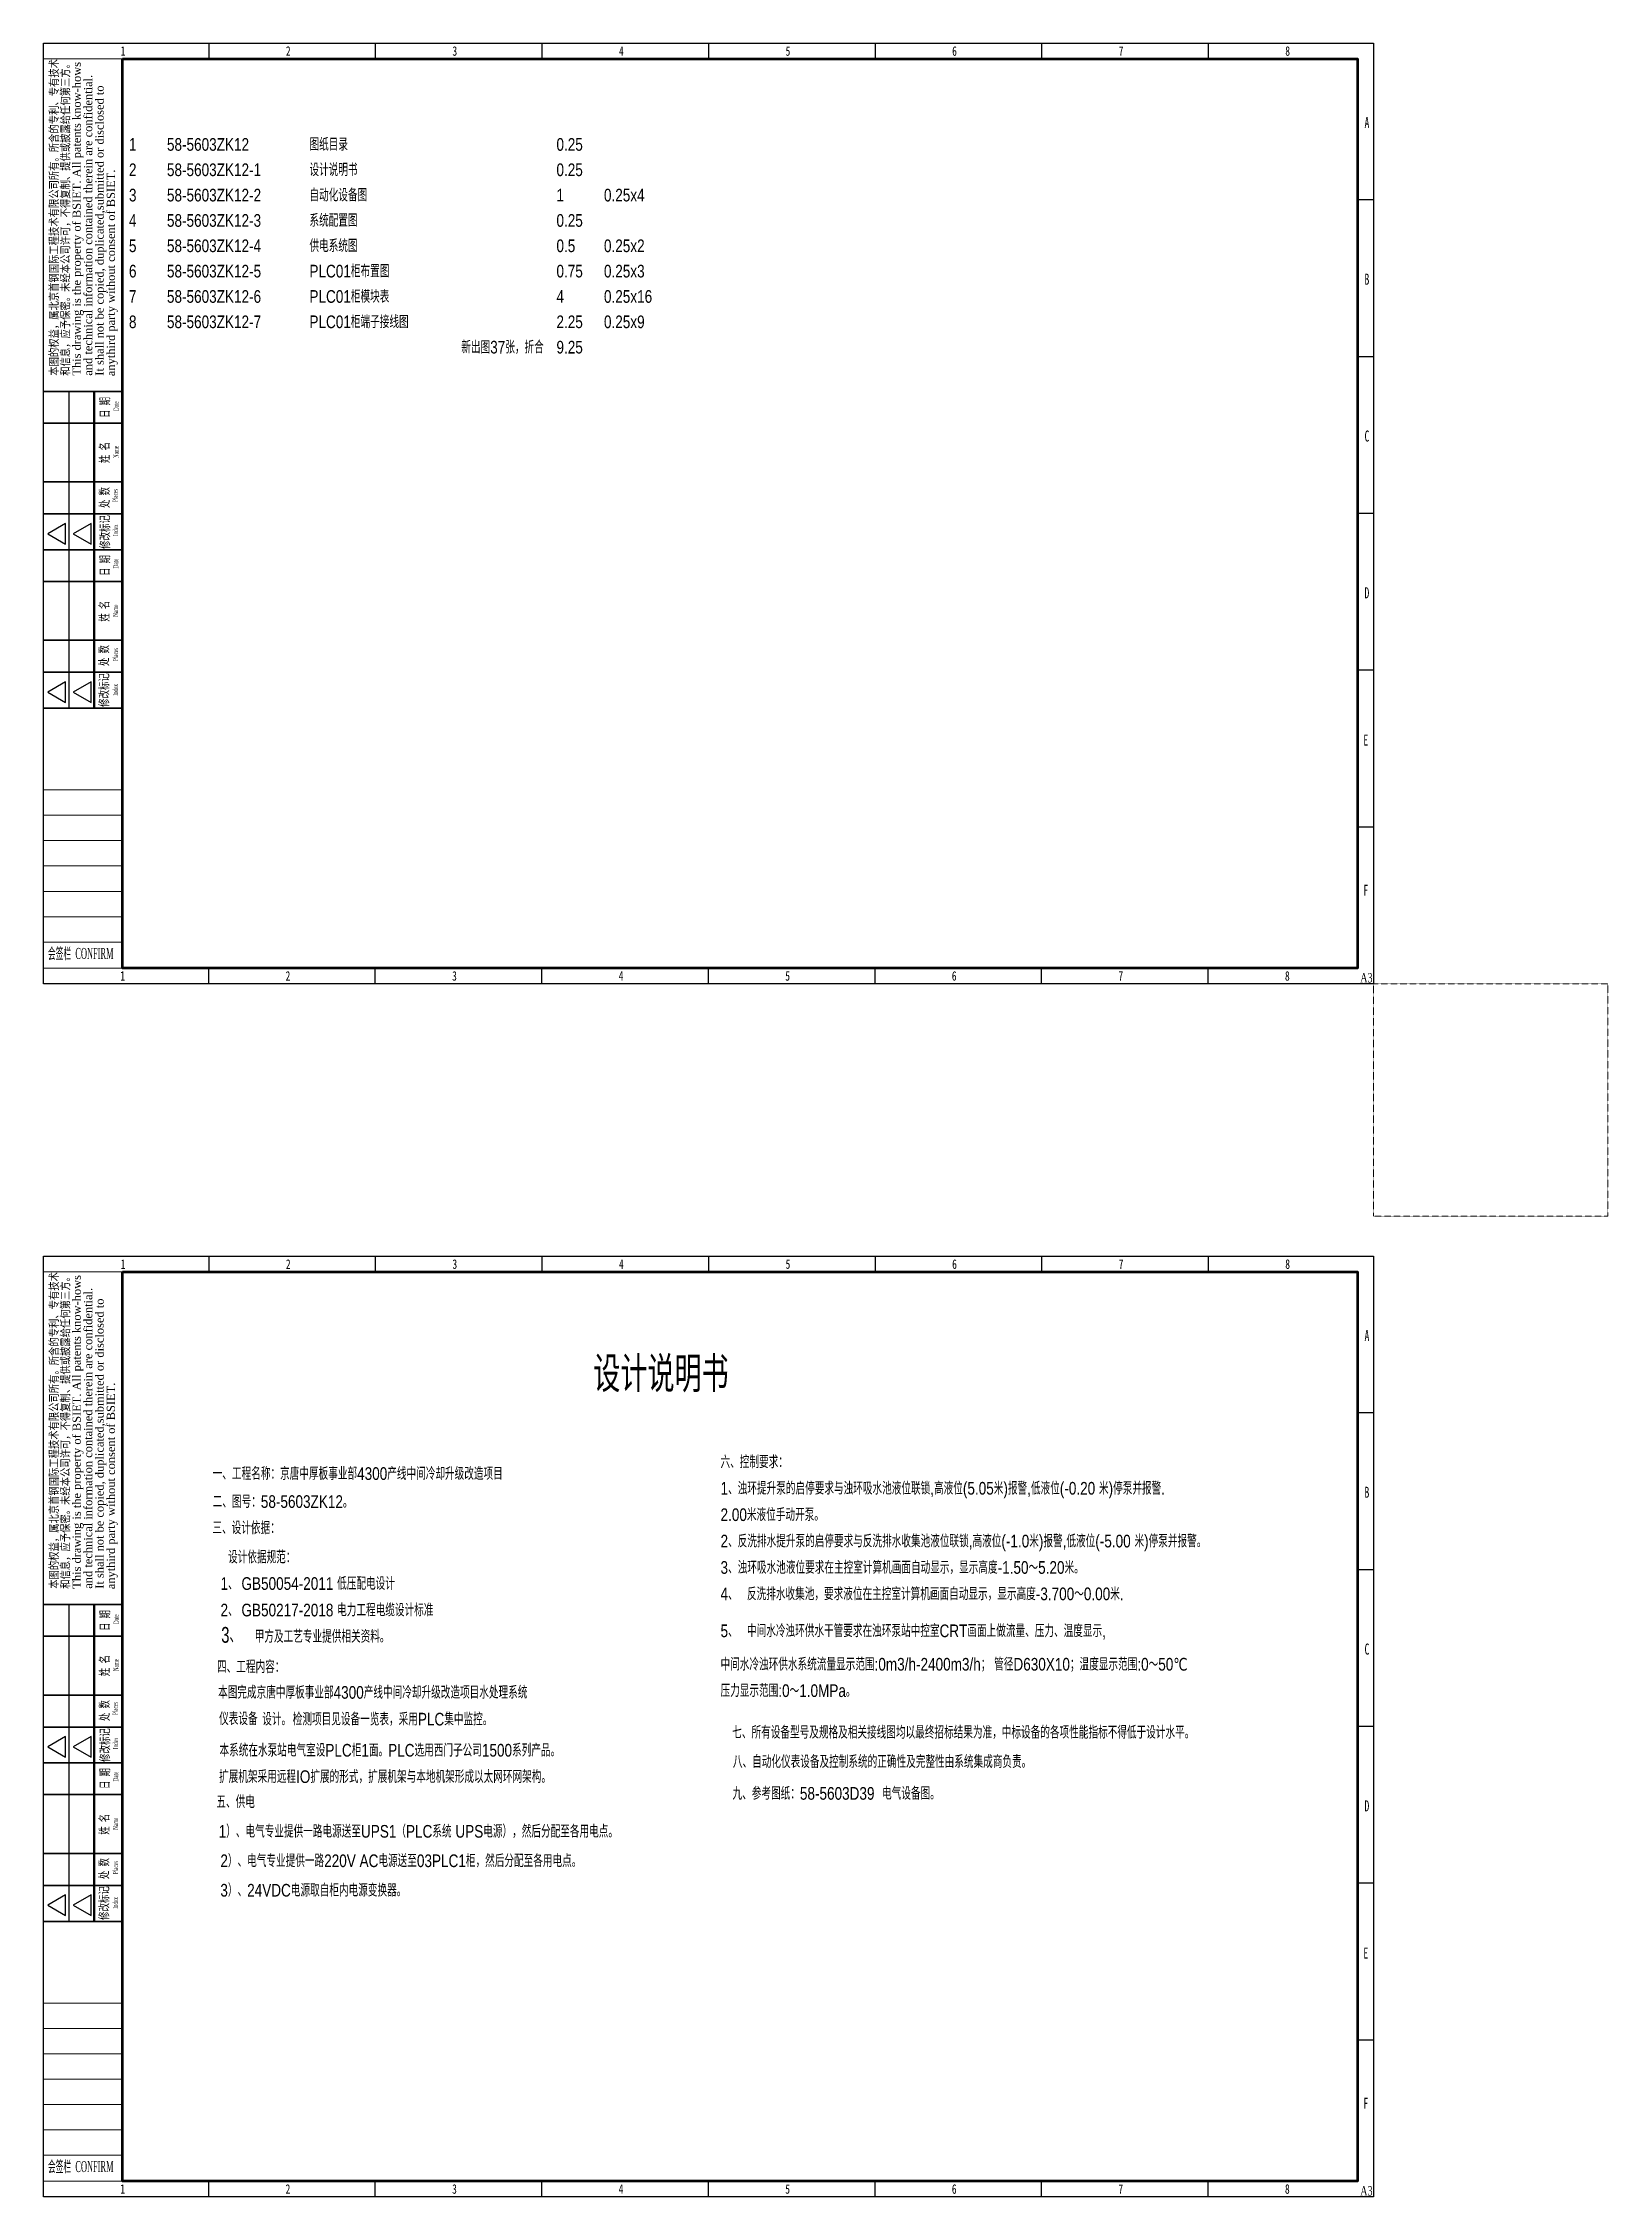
# Model space of a CAD drawing. Header units: millimetres. Extents: x -705761 to 1364679, y -410401 to 446404.
# Drawn here: x 761345 to 810761, y 213056 to 281051 of the extents above; entities that cross this region are included whole.
import ezdxf
from ezdxf.enums import TextEntityAlignment as Align

# ---------------------------------------------------------------- set-up
doc = ezdxf.new("R2010")
doc.units = ezdxf.units.MM
doc.linetypes.add('( Dashed )', pattern=[0.75, 0.5, -0.25])
for name, color, linetype in [('TK', 7, 'Continuous'), ('TXT', 7, 'Continuous'), ('模板-签名-公用', 3, 'Continuous')]:
    doc.layers.add(name, color=color, linetype=linetype)
for name, color, linetype, lineweight in [('图框', 7, 'Continuous', 13), ('层 1', 7, 'Continuous', 13), ('自动化埋管', 7, '( Dashed )', 40)]:
    doc.layers.add(name, color=color, linetype=linetype, lineweight=lineweight)
doc.styles.add('bsee', font='BSDI_XW.shx', dxfattribs={"width": 0.8, "bigfont": 'BSDI_HZ.shx'})
doc.styles.add('LZ-Roman', font='times.ttf')
doc.styles.add('Style-Times New Roman', font='times.ttf')
doc.styles.add('Style-仿宋_GB2312', font='')
doc.styles.add('宋体', font='', dxfattribs={"width": 0.7, "height": 2.5})
doc.styles.add('宋体_1', font='', dxfattribs={"width": 0.7, "height": 2.386364})
doc.styles.add('首钢设计院H5', font='ROS.shx', dxfattribs={"width": 0.7, "height": 5, "bigfont": 'HzTXT.shx'})
doc.styles.get('Style-仿宋_GB2312').set_extended_font_data('仿宋_GB2312')
doc.styles.get('宋体').set_extended_font_data('SimSun')
doc.styles.get('宋体_1').set_extended_font_data('SimSun')

msp = doc.modelspace()

# ---------------------------------------------------------------- texts
at = {"color": 0, "lineweight": 35, "style": 'bsee', "width": 0.8}
for s, p in [('一、工程名称：京唐中厚板事业部4300产线中间冷却升级改造项目', (766701.82, 235691.06)), ('二、图号：58-5603ZK12。', (766701.82, 234807.44)), ('三、设计依据：', (766693.55, 233978.06)), ('  4、', (782500.8, 231893.5)), ('甲方及工艺专业提供相关资料。', (768029.71, 230549.56)), ('  5、', (782500.8, 230726.83)), ('四、工程内容：', (766838.5, 229590.72)), ('本图完成京唐中厚板事业部4300产线中间冷却升级改造项目水处理系统', (766871.57, 228783.43)), ('七、所有设备型号及规格及相关接线图均以最终招标结果为准，中标设备的各项性能指标不得低于设计水平。', (783108.55, 227522.21)), ('本系统在水泵站电气室设PLC柜1面。PLC选用西门子公司1500系列产品。', (766915.75, 226956.56)), ('扩展机架采用远程IO扩展的形式，扩展机架与本地机架形成以太网环网架构。', (766901.97, 226123.23)), ('八、自动化仪表设备及控制系统的正确性及完整性由系统集成商负责。', (783127.84, 226596.3)), ('五、供电', (766817.36, 225328.85)), ('九、参考图纸：58-5603D39  电气设备图。', (783116.82, 225594.58)), ('1）、电气专业提供一路电源送至UPS1（PLC系统 UPS电源），然后分配至各用电点。', (766890.02, 224397.21)), ('2）、电气专业提供一路220V AC电源送至03PLC1柜，然后分配至各用电点。', (766943.86, 223467.37)), ('3）、24VDC电源取自柜内电源变换器。', (766943.86, 222537.53))]:
    msp.add_text(s, height=400, dxfattribs=at).set_placement(p)
at = {"color": 7, "lineweight": 35, "style": 'bsee', "width": 0.8}
for s, p in [('  六、控制要求：', (782500.8, 236060.16)), ('  1、浊环提升泵的启停要求与浊环吸水池液位联锁,高液位(5.05米)报警,低液位(-0.20 米)停泵并报警.', (782500.8, 235226.83)), ('  2.00米液位手动开泵。', (782500.8, 234393.5)), ('  2、反洗排水提升泵的启停要求与反洗排水收集池液位联锁,高液位(-1.0米)报警,低液位(-5.00 米)停泵并报警。', (782500.8, 233560.16)), ('    设计依据规范：', (766711.37, 233053.49)), ('  1、 GB50054-2011 低压配电设计', (766711.37, 232220.16)), ('  3、浊环吸水池液位要求在主控室计算机画面自动显示，显示高度-1.50～5.20米。', (782500.8, 232726.83)), ('反洗排水收集池，要求液位在主控室计算机画面自动显示，显示高度-3.700～0.00米.', (783574.13, 231893.5)), ('  2、 GB50217-2018 电力工程电缆设计标准', (766711.37, 231382.89)), ('中间水冷浊环供水干管要求在浊环泵站中控室CRT画面上做流量、压力、温度显示,', (783574.13, 230726.83)), ('  中间水冷浊环供水系统流量显示范围:0m3/h-2400m3/h； 管径D630X10；温度显示范围:0～50℃', (782500.8, 229671.27)), ('  压力显示范围:0～1.0MPa。', (782500.8, 228837.94))]:
    msp.add_text(s, height=400, dxfattribs=at).set_placement(p)
at = {"color": 7, "lineweight": 40, "style": '首钢设计院H5', "width": 0.7}
msp.add_text('  3、 ', height=500, dxfattribs=at).set_placement((766711.37, 230549.56))
at = {"color": 7, "linetype": 'Continuous', "lineweight": 35, "style": 'bsee', "width": 0.8}
msp.add_text('仪表设备', height=400, dxfattribs=at).set_placement((766905.34, 227950.66))
at = {"color": 0, "linetype": 'Continuous', "lineweight": 35, "style": 'bsee', "width": 0.8}
msp.add_text('设计。', height=400, dxfattribs=at).set_placement((768266.62, 228338.27), align=Align.TOP_LEFT)
at = {"color": 7, "linetype": 'Continuous', "lineweight": 35, "style": 'bsee', "width": 0.8}
msp.add_text('检测项目见设备一览表，采用PLC集中监控。', height=400, dxfattribs=at).set_placement((769229.53, 228338.27), align=Align.TOP_LEFT)
at = {"layer": 'TXT', "color": 4, "lineweight": 35, "style": 'bsee', "width": 0.8}
for s, p in [('1', (764057.15, 277851.29)), ('58-5603ZK12', (765257.15, 277851.29)), ('图纸目录', (769757.15, 277851.29)), ('0.25', (777557.15, 277851.29)), ('2', (764057.15, 277051.29)), ('58-5603ZK12-1', (765257.15, 277051.29)), ('设计说明书', (769757.15, 277051.29)), ('0.25', (777557.15, 277051.29)), ('3', (764057.15, 276251.29)), ('58-5603ZK12-2', (765257.15, 276251.29)), ('自动化设备图', (769757.15, 276251.29)), ('1', (777557.15, 276251.29)), ('0.25x4', (779057.15, 276251.29)), ('4', (764057.15, 275451.29)), ('58-5603ZK12-3', (765257.15, 275451.29)), ('系统配置图', (769757.15, 275451.29)), ('0.25', (777557.15, 275451.29)), ('5', (764057.15, 274651.29)), ('58-5603ZK12-4', (765257.15, 274651.29)), ('供电系统图', (769757.15, 274651.29)), ('0.5', (777557.15, 274651.29)), ('0.25x2', (779057.15, 274651.29)), ('6', (764057.15, 273851.29)), ('58-5603ZK12-5', (765257.15, 273851.29)), ('PLC01柜布置图', (769757.15, 273851.29)), ('0.75', (777557.15, 273851.29)), ('0.25x3', (779057.15, 273851.29)), ('7', (764057.15, 273051.29)), ('58-5603ZK12-6', (765257.15, 273051.29)), ('PLC01柜模块表', (769757.15, 273051.29)), ('4', (777557.15, 273051.29)), ('0.25x16', (779057.15, 273051.29)), ('8', (764057.15, 272251.29)), ('58-5603ZK12-7', (765257.15, 272251.29)), ('PLC01柜端子接线图', (769757.15, 272251.29)), ('2.25', (777557.15, 272251.29)), ('0.25x9', (779057.15, 272251.29)), ('9.25', (777557.15, 271451.29))]:
    msp.add_text(s, height=400, dxfattribs=at).set_placement(p, align=Align.MIDDLE_LEFT)
msp.add_text('新出图37张，折合', height=400, dxfattribs=at).set_placement((777157.15, 271451.29), align=Align.MIDDLE_RIGHT)
at = {"layer": '层 1', "color": 7, "linetype": 'Continuous', "lineweight": 13, "style": 'bsee', "width": 0.8}
msp.add_text('设计说明书', height=1125, dxfattribs=at).set_placement((778719.79, 239025.12), align=Align.MIDDLE_LEFT)

# ---------------------------------------------------------------- blocks, each defined once
blk = doc.blocks.new('BSIET_通用图框_A3_1')
at = {"layer": '图框', "color": 7, "linetype": 'Continuous', "lineweight": 25}
for p, q in [((-367.8, 297), (-367.8, 292)), ((-315.2, 297), (-315.2, 292)), ((-262.6, 297), (-262.6, 292)), ((-210, 297), (-210, 292)), ((-157.4, 297), (-157.4, 292)), ((-104.8, 297), (-104.8, 292)), ((-52.2, 297), (-52.2, 292)), ((0, 247.5), (-5, 247.5)), ((0, 198), (-5, 198)), ((-420, 187), (-395, 187)), ((-412, 187), (-412, 87)), ((-413.03, 145.32), (-418.65, 142.07)), ((-413.03, 138.82), (-413.03, 145.32)), ((-404.96, 145.32), (-410.58, 142.07)), ((-404.96, 138.82), (-404.96, 145.32)), ((0, 148.5), (-5, 148.5)), ((-418.65, 142.07), (-413.03, 138.82)), ((-410.58, 142.07), (-404.96, 138.82)), ((-413.03, 95.32), (-418.65, 92.07)), ((-413.03, 88.82), (-413.03, 95.32)), ((-404.96, 95.32), (-410.58, 92.07)), ((-404.96, 88.82), (-404.96, 95.32)), ((0, 99), (-5, 99)), ((-418.65, 92.07), (-413.03, 88.82)), ((-410.58, 92.07), (-404.96, 88.82)), ((0, 49.5), (-5, 49.5)), ((-367.8, 0), (-367.8, 5)), ((-315.2, 0), (-315.2, 5)), ((-262.6, 0), (-262.6, 5)), ((-210, 0), (-210, 5)), ((-157.4, 0), (-157.4, 5)), ((-104.8, 0), (-104.8, 5)), ((-52.2, 0), (-52.2, 5))]:
    blk.add_line(p, q, dxfattribs=at)
at = {"layer": '图框', "color": 7, "linetype": 'Continuous', "lineweight": 20}
for p, q in [((-420, 292), (-395, 292)), ((-420, 292), (-395, 292)), ((-420, 292), (-395, 292)), ((-420, 292), (-395, 292)), ((-420, 187), (-395, 187)), ((-420, 187), (-395, 187)), ((-420.12, 61.21), (-395.12, 61.21)), ((-420, 61.21), (-395, 61.21)), ((-420, 61.21), (-395, 61.21)), ((-420, 61.21), (-395, 61.21)), ((-420.02, 53.21), (-395.02, 53.21)), ((-420.02, 53.21), (-395.02, 53.21)), ((-420.02, 53.21), (-395.02, 53.21)), ((-420, 53.21), (-395, 53.21)), ((-420, 45.21), (-395, 45.21)), ((-420, 37.21), (-395, 37.21)), ((-420, 29.21), (-395, 29.21)), ((-420, 21.21), (-395, 21.21)), ((-420, 13.21), (-395, 13.21)), ((-420, 5), (-395, 5))]:
    blk.add_line(p, q, dxfattribs=at)
at = {"layer": '图框', "color": 7, "linetype": 'Continuous', "lineweight": 35}
for p, q in [((-395, 187), (-420, 187)), ((-395, 187), (-420, 187)), ((-394.92, 177), (-420, 177)), ((-394.92, 158.45), (-420, 158.45)), ((-395.06, 148.35), (-420, 148.35)), ((-395, 137), (-420, 137)), ((-395, 137), (-420, 137)), ((-394.92, 127), (-420, 127)), ((-394.92, 108.45), (-420, 108.45)), ((-395.06, 98.35), (-420, 98.35)), ((-395, 87), (-420, 87))]:
    blk.add_line(p, q, dxfattribs=at)
at = {"layer": '图框', "color": 7, "linetype": 'Continuous', "lineweight": 50}
blk.add_line((-404, 187), (-404, 87), dxfattribs=at)
at = {"layer": '图框', "lineweight": 25}
blk.add_lwpolyline([(-420, 297), (0, 297), (0, 0), (-420, 0)], close=True, dxfattribs=at)
at = {"layer": '图框', "lineweight": 100}
blk.add_lwpolyline([(-395, 292), (-5, 292), (-5, 5), (-395, 5)], close=True, dxfattribs=at)
at = {"layer": 'TK', "style": '宋体_1', "width": 0.7, "flags": 3}
for tag, p in [('LZCO_NGZBS-W50-H30-D10_T7', (-43.87, 279.75)), ('LZCO_NJN-W50-H30-D10_T7', (-42.73, 248.65))]:
    blk.add_attdef(tag, text='', height=3, dxfattribs=at).set_placement(p, align=Align.MIDDLE_CENTER)
at = {"layer": 'TK', "style": '宋体', "width": 0.7, "flags": 3}
for tag, p in [('LZHQ_N会签6_T6_H6', (-407.25, 57.08)), ('LZHQ_N会签5_T6_H6', (-407.25, 49.08)), ('LZHQ_N会签4_T6_H6', (-407.25, 41.08)), ('LZHQ_N会签3_T6_H6', (-407.25, 33.08)), ('LZHQ_N会签2_T6_H6', (-407.25, 25.08)), ('LZHQ_N会签1_T6_H6', (-407.25, 17.08))]:
    blk.add_attdef(tag, text='', height=2.5, dxfattribs=at).set_placement(p, align=Align.MIDDLE)
at = {"layer": '图框', "color": 7, "linetype": 'Continuous', "lineweight": 25}
for s, height, style, width, p in [('1', 3, 'Style-仿宋_GB2312', 0.733334, (-394.89, 294.49)), ('2', 3, 'Style-仿宋_GB2312', 0.733334, (-342.7, 294.49)), ('3', 3, 'Style-仿宋_GB2312', 0.733334, (-290.1, 294.49)), ('4', 3, 'Style-仿宋_GB2312', 0.733334, (-237.5, 294.49)), ('5', 3, 'Style-仿宋_GB2312', 0.733334, (-184.9, 294.49)), ('6', 3, 'Style-仿宋_GB2312', 0.733334, (-132.3, 294.49)), ('7', 3, 'Style-仿宋_GB2312', 0.733334, (-79.7, 294.49)), ('8', 3, 'Style-仿宋_GB2312', 0.733334, (-27.1, 294.49)), ('A', 3.5, 'Style-仿宋_GB2312', 0.628572, (-2.07, 271.95)), ('B', 3.5, 'Style-仿宋_GB2312', 0.628572, (-2.07, 222.45)), ('C', 3.5, 'Style-仿宋_GB2312', 0.628572, (-2.07, 172.95)), ('D', 3.5, 'Style-仿宋_GB2312', 0.628572, (-2.07, 123.45)), ('E', 3.5, 'Style-仿宋_GB2312', 0.628572, (-2.43, 76.97)), ('F', 3.5, 'Style-仿宋_GB2312', 0.628572, (-2.43, 29.56)), ('1', 3, 'Style-仿宋_GB2312', 0.733334, (-395, 2.5)), ('2', 3, 'Style-仿宋_GB2312', 0.733334, (-342.8, 2.5)), ('3', 3, 'Style-仿宋_GB2312', 0.733334, (-290.2, 2.5)), ('4', 3, 'Style-仿宋_GB2312', 0.733334, (-237.6, 2.5)), ('5', 3, 'Style-仿宋_GB2312', 0.733334, (-185, 2.5)), ('6', 3, 'Style-仿宋_GB2312', 0.733334, (-132.4, 2.5)), ('7', 3, 'Style-仿宋_GB2312', 0.733334, (-79.8, 2.5)), ('8', 3, 'Style-仿宋_GB2312', 0.733334, (-27.2, 2.5)), ('A3', 3, 'Style-Times New Roman', 0.7, (-2.23, 1.95))]:
    blk.add_text(s, height=height, dxfattribs=dict(at, style=style, width=width)).set_placement(p, align=Align.MIDDLE_CENTER)
at = {"layer": '图框', "color": 7, "linetype": 'Continuous', "lineweight": 20, "style": 'Style-仿宋_GB2312', "width": 0.807692}
blk.add_text('本图的权益，属北京首钢国际工程技术有限公司所有。所含的专利、专有技术', height=2.6, rotation=90, dxfattribs=at).set_placement((-418, 192), align=Align.TOP_LEFT)
at = {"layer": '图框', "color": 7, "linetype": 'Continuous'}
for s, height, style, width, p in [('和信息，应予保密。未经本公司许可，不得复制、提供或披露给任何第三方。', 2.6, 'Style-仿宋_GB2312', 0.807692, (-411.8, 192)), ('Name', 1.6, 'Style-Times New Roman', 0.55, (-396.29, 165.99)), ('Places', 1.6, 'Style-Times New Roman', 0.55, (-396.54, 152.12)), ('Index', 1.6, 'Style-Times New Roman', 0.55, (-396.43, 141.36)), ('Name', 1.6, 'Style-Times New Roman', 0.55, (-396.44, 115.88)), ('Places', 1.6, 'Style-Times New Roman', 0.55, (-396.43, 101.92)), ('Index', 1.6, 'Style-Times New Roman', 0.55, (-396.46, 90.97))]:
    blk.add_text(s, height=height, rotation=90, dxfattribs=dict(at, style=style, width=width)).set_placement(p)
at = {"layer": '图框', "color": 7, "linetype": 'Continuous', "lineweight": 20, "style": 'LZ-Roman'}
for s, p in [('This drawing is the property of BSIET. All patents know-hows', (-410.8, 192)), ('and technical information contained therein are confidential.', (-407.2, 192)), ('It shall not be copied, duplicated,submitted or disclosed to ', (-403.6, 192))]:
    blk.add_text(s, height=2.6, rotation=90, dxfattribs=at).set_placement(p, align=Align.TOP_LEFT)
at = {"layer": '图框', "color": 7, "linetype": 'Continuous', "style": 'LZ-Roman'}
blk.add_text('anythird party without consent of BSIET.', height=2.6, rotation=90, dxfattribs=at).set_placement((-397.4, 191.84))
at = {"layer": '图框', "color": 7, "linetype": 'Continuous', "lineweight": 20, "style": 'Style-仿宋_GB2312', "width": 0.678571}
for s, p in [('日 期', (-399.21, 178.68)), ('姓 名', (-399.32, 164.4)), ('处 数', (-399.32, 150.23)), ('修改标记', (-399.21, 137.34)), ('日 期', (-399.21, 128.79)), ('姓 名', (-399.38, 114.34)), ('处 数', (-399.49, 100.34)), ('修改标记', (-399.49, 87.45))]:
    blk.add_text(s, height=2.8, rotation=90, dxfattribs=at).set_placement(p)
at = {"layer": '图框', "color": 7, "linetype": 'Continuous', "lineweight": 25, "style": 'Style-Times New Roman', "width": 0.55}
for p in [(-396.24, 180.85), (-396.4, 131.18)]:
    blk.add_text('Date', height=1.6, rotation=90, dxfattribs=at).set_placement(p)
at = {"layer": '图框', "color": 7, "linetype": 'Continuous', "style": 'Style-Times New Roman', "width": 0.5}
blk.add_text('会签栏  CONFIRM', height=3.5, dxfattribs=at).set_placement((-418.59, 7.85))
at = {"layer": '模板-签名-公用', "style": '宋体', "width": 0.7, "flags": 3}
blk.add_attdef('LZFRAME', (-40.91, 2.06), '', height=3, dxfattribs=at)
at = {"layer": '模板-签名-公用', "style": '宋体', "width": 0.7}
blk.add_attdef('LZTQINS', text='', height=2, dxfattribs=at).set_placement((-5, 5), align=Align.MIDDLE)

# ---------------------------------------------------------------- linework, layer by layer
at = {"layer": '自动化埋管', "color": 1, "lineweight": 15}
msp.add_lwpolyline([(803357.15, 251351.29), (810761.15, 251351.29), (810761.15, 244014.26), (803357.15, 244014.26)], close=True, dxfattribs=at)

# ---------------------------------------------------------------- block references
at = {"layer": '图框', "color": 1, "lineweight": 15, "xscale": 100, "yscale": 100, "zscale": 100}
for p in [(803357.15, 251351.29), (803357.15, 213055.61)]:
    msp.add_blockref('BSIET_通用图框_A3_1', p, dxfattribs=at)

msp.set_redraw_order([(e.dxf.handle, doc.entitydb.next_handle()) for e in msp.query("TEXT MTEXT ATTDEF DIMENSION ARC_DIMENSION")])  # texts and dimensions are drawn at this point

doc.saveas('drawing.dxf')
